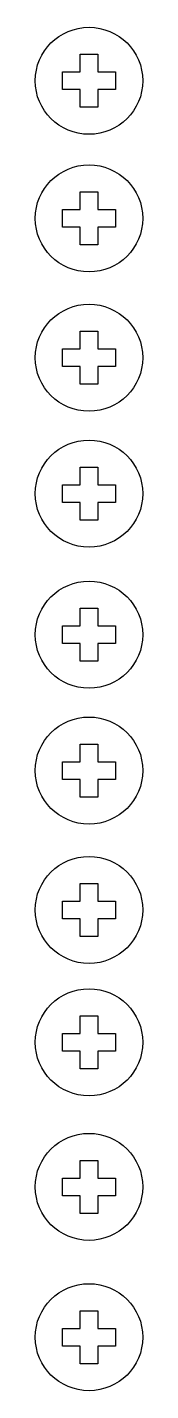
# Model space of a CAD drawing. Header units: centimetres. Extents: x -123 to 1233, y -758 to 1627.
# Drawn here: x 671.7 to 691.7, y -622 to -367.3 of the extents above; entities that cross this region are included whole.
import ezdxf

# ---------------------------------------------------------------- set-up
doc = ezdxf.new("R2010")
doc.units = ezdxf.units.CM

msp = doc.modelspace()

# ---------------------------------------------------------------- linework, layer by layer
at = {"color": 141, "true_color": 0xadddf7}
for p, q in [((680.089, -375.611), (680.089, -372.311)), ((680.089, -372.311), (683.389, -372.311)), ((683.389, -372.311), (683.389, -375.611)), ((676.789, -378.911), (676.789, -375.611)), ((676.789, -375.611), (680.089, -375.611)), ((683.389, -375.611), (686.689, -375.611)), ((686.689, -375.611), (686.689, -378.911)), ((680.089, -378.911), (676.789, -378.911)), ((680.089, -382.211), (680.089, -378.911)), ((686.689, -378.911), (683.389, -378.911)), ((683.389, -378.911), (683.389, -382.211)), ((683.389, -382.211), (680.089, -382.211)), ((680.089, -401.32), (680.089, -398.02)), ((680.089, -398.02), (683.389, -398.02)), ((683.389, -398.02), (683.389, -401.32)), ((676.789, -404.62), (676.789, -401.32)), ((676.789, -401.32), (680.089, -401.32)), ((683.389, -401.32), (686.689, -401.32)), ((686.689, -401.32), (686.689, -404.62)), ((680.089, -404.62), (676.789, -404.62)), ((680.089, -407.92), (680.089, -404.62)), ((686.689, -404.62), (683.389, -404.62)), ((683.389, -404.62), (683.389, -407.92)), ((683.389, -407.92), (680.089, -407.92)), ((680.089, -427.354), (680.089, -424.054)), ((680.089, -424.054), (683.389, -424.054)), ((683.389, -424.054), (683.389, -427.354)), ((676.789, -430.654), (676.789, -427.354)), ((676.789, -427.354), (680.089, -427.354)), ((683.389, -427.354), (686.689, -427.354)), ((686.689, -427.354), (686.689, -430.654)), ((680.089, -430.654), (676.789, -430.654)), ((680.089, -433.954), (680.089, -430.654)), ((686.689, -430.654), (683.389, -430.654)), ((683.389, -430.654), (683.389, -433.954)), ((683.389, -433.954), (680.089, -433.954)), ((680.089, -452.737), (680.089, -449.437)), ((680.089, -449.437), (683.389, -449.437)), ((683.389, -449.437), (683.389, -452.737)), ((676.789, -456.037), (676.789, -452.737)), ((676.789, -452.737), (680.089, -452.737)), ((683.389, -452.737), (686.689, -452.737)), ((686.689, -452.737), (686.689, -456.037)), ((680.089, -456.037), (676.789, -456.037)), ((680.089, -459.337), (680.089, -456.037)), ((686.689, -456.037), (683.389, -456.037)), ((683.389, -456.037), (683.389, -459.337)), ((683.389, -459.337), (680.089, -459.337)), ((680.089, -479.097), (680.089, -475.797)), ((680.089, -475.797), (683.389, -475.797)), ((683.389, -475.797), (683.389, -479.097)), ((676.789, -482.397), (676.789, -479.097)), ((676.789, -479.097), (680.089, -479.097)), ((683.389, -479.097), (686.689, -479.097)), ((686.689, -479.097), (686.689, -482.397)), ((680.089, -482.397), (676.789, -482.397)), ((680.089, -485.697), (680.089, -482.397)), ((686.689, -482.397), (683.389, -482.397)), ((683.389, -482.397), (683.389, -485.697)), ((683.389, -485.697), (680.089, -485.697)), ((680.089, -504.48), (680.089, -501.18)), ((680.089, -501.18), (683.389, -501.18)), ((683.389, -501.18), (683.389, -504.48)), ((676.789, -507.78), (676.789, -504.48)), ((676.789, -504.48), (680.089, -504.48)), ((683.389, -504.48), (686.689, -504.48)), ((686.689, -504.48), (686.689, -507.78)), ((680.089, -507.78), (676.789, -507.78)), ((680.089, -511.08), (680.089, -507.78)), ((686.689, -507.78), (683.389, -507.78)), ((683.389, -507.78), (683.389, -511.08)), ((683.389, -511.08), (680.089, -511.08)), ((680.089, -530.515), (680.089, -527.215)), ((680.089, -527.215), (683.389, -527.215)), ((683.389, -527.215), (683.389, -530.515)), ((676.789, -533.815), (676.789, -530.515)), ((676.789, -530.515), (680.089, -530.515)), ((683.389, -530.515), (686.689, -530.515)), ((686.689, -530.515), (686.689, -533.815)), ((680.089, -533.815), (676.789, -533.815)), ((680.089, -537.115), (680.089, -533.815)), ((686.689, -533.815), (683.389, -533.815)), ((683.389, -533.815), (683.389, -537.115)), ((683.389, -537.115), (680.089, -537.115)), ((680.089, -555.247), (680.089, -551.947)), ((680.089, -551.947), (683.389, -551.947)), ((683.389, -551.947), (683.389, -555.247)), ((676.789, -558.547), (676.789, -555.247)), ((676.789, -555.247), (680.089, -555.247)), ((683.389, -555.247), (686.689, -555.247)), ((686.689, -555.247), (686.689, -558.547)), ((680.089, -558.547), (676.789, -558.547)), ((680.089, -561.847), (680.089, -558.547)), ((686.689, -558.547), (683.389, -558.547)), ((683.389, -558.547), (683.389, -561.847)), ((683.389, -561.847), (680.089, -561.847)), ((680.089, -582.258), (680.089, -578.958)), ((680.089, -578.958), (683.389, -578.958)), ((683.389, -578.958), (683.389, -582.258)), ((676.789, -585.558), (676.789, -582.258)), ((676.789, -582.258), (680.089, -582.258)), ((683.389, -582.258), (686.689, -582.258)), ((686.689, -582.258), (686.689, -585.558)), ((680.089, -585.558), (676.789, -585.558)), ((680.089, -588.858), (680.089, -585.558)), ((686.689, -585.558), (683.389, -585.558)), ((683.389, -585.558), (683.389, -588.858)), ((683.389, -588.858), (680.089, -588.858)), ((680.089, -610.345), (680.089, -607.045)), ((680.089, -607.045), (683.389, -607.045)), ((683.389, -607.045), (683.389, -610.345)), ((676.789, -613.645), (676.789, -610.345)), ((676.789, -610.345), (680.089, -610.345)), ((683.389, -610.345), (686.689, -610.345)), ((686.689, -610.345), (686.689, -613.645)), ((680.089, -613.645), (676.789, -613.645)), ((680.089, -616.945), (680.089, -613.645)), ((686.689, -613.645), (683.389, -613.645)), ((683.389, -613.645), (683.389, -616.945)), ((683.389, -616.945), (680.089, -616.945))]:
    msp.add_line(p, q, dxfattribs=at)
for centre in [(681.739, -377.261), (681.739, -402.97), (681.739, -429.004), (681.739, -454.387), (681.739, -480.747), (681.739, -506.13), (681.739, -532.165), (681.739, -556.897), (681.739, -583.908), (681.739, -611.995)]:
    msp.add_circle(centre, 10)

doc.saveas('drawing.dxf')
